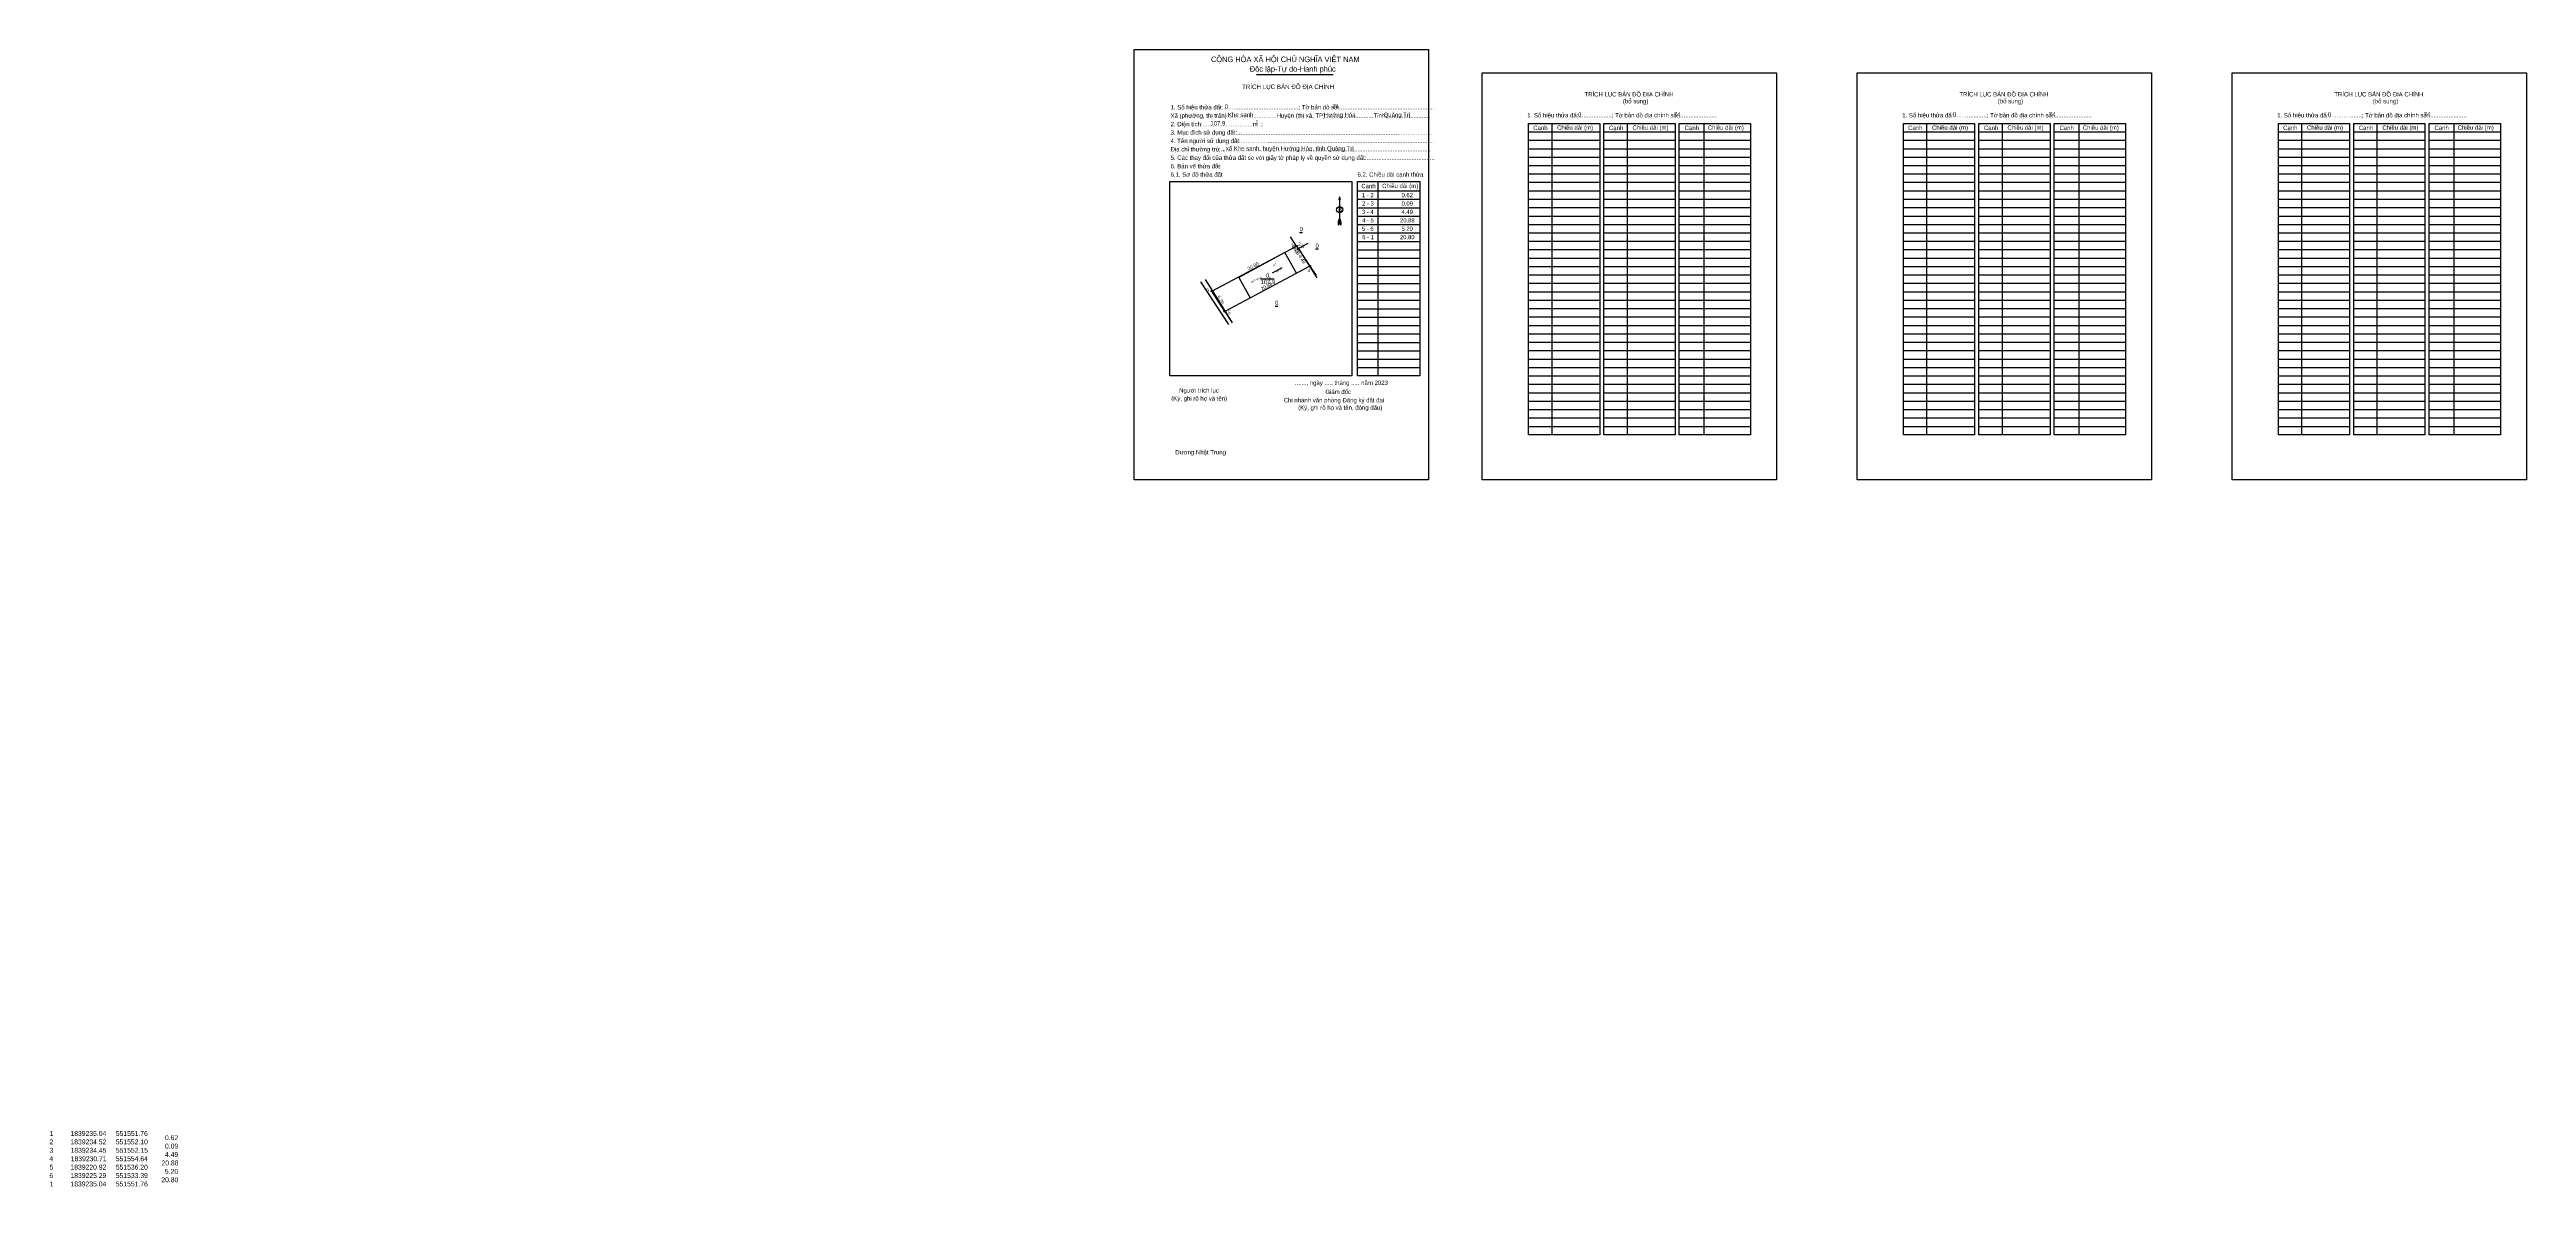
# Model space of a CAD drawing. Extents: x 551282 to 551818, y 1839031 to 1839278.
import ezdxf

# ---------------------------------------------------------------- set-up
doc = ezdxf.new("R2010")
doc.units = 0
for name, color, linetype in [('Level 1', 7, 'Continuous'), ('Level 10', 7, 'Continuous'), ('Level 11', 7, 'Continuous'), ('Level 13', 7, 'Continuous'), ('Level 14', 7, 'Continuous'), ('Level 16', 7, 'Continuous'), ('Level 2', 7, 'Continuous'), ('Level 22', 7, 'Continuous'), ('Level 23', 7, 'Continuous'), ('Level 27', 7, 'Continuous'), ('Level 36', 7, 'Continuous'), ('Level 49', 7, 'Continuous'), ('Level 52', 7, 'Continuous'), ('Level 53', 7, 'Continuous'), ('Level 6', 7, 'Continuous'), ('Level 63', 7, 'Continuous'), ('Level 9', 7, 'Continuous')]:
    doc.layers.add(name, color=color, linetype=linetype)

msp = doc.modelspace()

# ---------------------------------------------------------------- linework, layer by layer
at = {"layer": 'Level 1'}
for p, q in [((551516.65, 1839277.6), (551516.65, 1839277.6)), ((551591.93, 1839272.52), (551591.93, 1839272.52)), ((551606.94, 1839261.6), (551606.94, 1839194.21)), ((551623.24, 1839261.6), (551623.24, 1839194.21)), ((551639.85, 1839261.6), (551639.85, 1839194.21)), ((551688.04, 1839261.6), (551688.04, 1839194.21)), ((551704.34, 1839261.6), (551704.34, 1839194.21)), ((551720.95, 1839261.6), (551720.95, 1839194.21)), ((551769.14, 1839261.6), (551769.14, 1839194.21)), ((551785.45, 1839261.6), (551785.45, 1839194.21)), ((551802.06, 1839261.6), (551802.06, 1839194.21)), ((551601.93, 1839259.78), (551617.32, 1839259.78)), ((551601.93, 1839257.96), (551617.32, 1839257.96)), ((551601.93, 1839256.13), (551617.32, 1839256.13)), ((551618.23, 1839259.78), (551633.63, 1839259.78)), ((551618.23, 1839257.96), (551633.63, 1839257.96)), ((551618.23, 1839256.13), (551633.63, 1839256.13)), ((551634.54, 1839259.78), (551649.93, 1839259.78)), ((551634.54, 1839257.96), (551649.93, 1839257.96)), ((551634.54, 1839256.13), (551649.93, 1839256.13)), ((551683.03, 1839259.78), (551698.42, 1839259.78)), ((551683.03, 1839257.96), (551698.42, 1839257.96)), ((551683.03, 1839256.13), (551698.42, 1839256.13)), ((551699.34, 1839259.78), (551714.73, 1839259.78)), ((551699.34, 1839257.96), (551714.73, 1839257.96)), ((551699.34, 1839256.13), (551714.73, 1839256.13)), ((551715.64, 1839259.78), (551731.03, 1839259.78)), ((551715.64, 1839257.96), (551731.03, 1839257.96)), ((551715.64, 1839256.13), (551731.03, 1839256.13)), ((551764.13, 1839259.78), (551779.52, 1839259.78)), ((551764.13, 1839257.96), (551779.52, 1839257.96)), ((551764.13, 1839256.13), (551779.52, 1839256.13)), ((551780.44, 1839259.78), (551795.83, 1839259.78)), ((551780.44, 1839257.96), (551795.83, 1839257.96)), ((551780.44, 1839256.13), (551795.83, 1839256.13)), ((551796.74, 1839259.78), (551812.13, 1839259.78)), ((551796.74, 1839257.96), (551812.13, 1839257.96)), ((551796.74, 1839256.13), (551812.13, 1839256.13)), ((551601.93, 1839254.31), (551617.32, 1839254.31)), ((551601.93, 1839252.49), (551617.32, 1839252.49)), ((551601.93, 1839250.67), (551617.32, 1839250.67)), ((551618.23, 1839254.31), (551633.63, 1839254.31)), ((551618.23, 1839252.49), (551633.63, 1839252.49)), ((551618.23, 1839250.67), (551633.63, 1839250.67)), ((551634.54, 1839254.31), (551649.93, 1839254.31)), ((551634.54, 1839252.49), (551649.93, 1839252.49)), ((551634.54, 1839250.67), (551649.93, 1839250.67)), ((551683.03, 1839254.31), (551698.42, 1839254.31)), ((551683.03, 1839252.49), (551698.42, 1839252.49)), ((551683.03, 1839250.67), (551698.42, 1839250.67)), ((551699.34, 1839254.31), (551714.73, 1839254.31)), ((551699.34, 1839252.49), (551714.73, 1839252.49)), ((551699.34, 1839250.67), (551714.73, 1839250.67)), ((551715.64, 1839254.31), (551731.03, 1839254.31)), ((551715.64, 1839252.49), (551731.03, 1839252.49)), ((551715.64, 1839250.67), (551731.03, 1839250.67)), ((551764.13, 1839254.31), (551779.52, 1839254.31)), ((551764.13, 1839252.49), (551779.52, 1839252.49)), ((551764.13, 1839250.67), (551779.52, 1839250.67)), ((551780.44, 1839254.31), (551795.83, 1839254.31)), ((551780.44, 1839252.49), (551795.83, 1839252.49)), ((551780.44, 1839250.67), (551795.83, 1839250.67)), ((551796.74, 1839254.31), (551812.13, 1839254.31)), ((551796.74, 1839252.49), (551812.13, 1839252.49)), ((551796.74, 1839250.67), (551812.13, 1839250.67)), ((551524.31, 1839249.03), (551524.31, 1839249.03)), ((551561.06, 1839245.68), (551561.06, 1839240.17)), ((551564.93, 1839247), (551578.44, 1839247)), ((551564.93, 1839245.18), (551578.44, 1839245.18)), ((551569.3, 1839249.03), (551569.3, 1839206.93)), ((551601.93, 1839248.85), (551617.32, 1839248.85)), ((551601.93, 1839247.03), (551617.32, 1839247.03)), ((551601.93, 1839245.21), (551617.32, 1839245.21)), ((551618.23, 1839248.85), (551633.63, 1839248.85)), ((551618.23, 1839247.03), (551633.63, 1839247.03)), ((551618.23, 1839245.21), (551633.63, 1839245.21)), ((551634.54, 1839248.85), (551649.93, 1839248.85)), ((551634.54, 1839247.03), (551649.93, 1839247.03)), ((551634.54, 1839245.21), (551649.93, 1839245.21)), ((551683.03, 1839248.85), (551698.42, 1839248.85)), ((551683.03, 1839247.03), (551698.42, 1839247.03)), ((551683.03, 1839245.21), (551698.42, 1839245.21)), ((551699.34, 1839248.85), (551714.73, 1839248.85)), ((551699.34, 1839247.03), (551714.73, 1839247.03)), ((551699.34, 1839245.21), (551714.73, 1839245.21)), ((551715.64, 1839248.85), (551731.03, 1839248.85)), ((551715.64, 1839247.03), (551731.03, 1839247.03)), ((551715.64, 1839245.21), (551731.03, 1839245.21)), ((551764.13, 1839248.85), (551779.52, 1839248.85)), ((551764.13, 1839247.03), (551779.52, 1839247.03)), ((551764.13, 1839245.21), (551779.52, 1839245.21)), ((551780.44, 1839248.85), (551795.83, 1839248.85)), ((551780.44, 1839247.03), (551795.83, 1839247.03)), ((551780.44, 1839245.21), (551795.83, 1839245.21)), ((551796.74, 1839248.85), (551812.13, 1839248.85)), ((551796.74, 1839247.03), (551812.13, 1839247.03)), ((551796.74, 1839245.21), (551812.13, 1839245.21)), ((551560.82, 1839239.6), (551560.83, 1839240.52)), ((551561.06, 1839240.17), (551560.82, 1839239.6)), ((551561.06, 1839241.08), (551560.83, 1839240.52)), ((551561.06, 1839241.08), (551561.29, 1839240.52)), ((551561.06, 1839241), (551561.29, 1839240.43)), ((551561.06, 1839240.92), (551561.29, 1839240.35)), ((551561.06, 1839240.84), (551561.3, 1839240.27)), ((551561.06, 1839240.76), (551561.3, 1839240.19)), ((551561.06, 1839240.68), (551561.3, 1839240.11)), ((551561.06, 1839240.6), (551561.3, 1839240.03)), ((551561.06, 1839240.52), (551561.3, 1839239.94)), ((551561.06, 1839240.44), (551561.3, 1839239.86)), ((551561.06, 1839240.36), (551561.3, 1839239.78)), ((551561.06, 1839240.28), (551561.3, 1839239.7)), ((551561.06, 1839240.17), (551561.3, 1839239.6)), ((551561.3, 1839239.6), (551561.29, 1839240.52)), ((551564.93, 1839243.36), (551578.44, 1839243.36)), ((551564.93, 1839241.53), (551578.44, 1839241.53)), ((551564.93, 1839239.71), (551578.44, 1839239.71)), ((551601.93, 1839243.38), (551617.32, 1839243.38)), ((551601.93, 1839241.56), (551617.32, 1839241.56)), ((551601.93, 1839239.74), (551617.32, 1839239.74)), ((551618.23, 1839243.38), (551633.63, 1839243.38)), ((551618.23, 1839241.56), (551633.63, 1839241.56)), ((551618.23, 1839239.74), (551633.63, 1839239.74)), ((551634.54, 1839243.38), (551649.93, 1839243.38)), ((551634.54, 1839241.56), (551649.93, 1839241.56)), ((551634.54, 1839239.74), (551649.93, 1839239.74)), ((551683.03, 1839243.38), (551698.42, 1839243.38)), ((551683.03, 1839241.56), (551698.42, 1839241.56)), ((551683.03, 1839239.74), (551698.42, 1839239.74)), ((551699.34, 1839243.38), (551714.73, 1839243.38)), ((551699.34, 1839241.56), (551714.73, 1839241.56)), ((551699.34, 1839239.74), (551714.73, 1839239.74)), ((551715.64, 1839243.38), (551731.03, 1839243.38)), ((551715.64, 1839241.56), (551731.03, 1839241.56)), ((551715.64, 1839239.74), (551731.03, 1839239.74)), ((551764.13, 1839243.38), (551779.52, 1839243.38)), ((551764.13, 1839241.56), (551779.52, 1839241.56)), ((551764.13, 1839239.74), (551779.52, 1839239.74)), ((551780.44, 1839243.38), (551795.83, 1839243.38)), ((551780.44, 1839241.56), (551795.83, 1839241.56)), ((551780.44, 1839239.74), (551795.83, 1839239.74)), ((551796.74, 1839243.38), (551812.13, 1839243.38)), ((551796.74, 1839241.56), (551812.13, 1839241.56)), ((551796.74, 1839239.74), (551812.13, 1839239.74)), ((551564.93, 1839237.89), (551578.44, 1839237.89)), ((551564.93, 1839236.07), (551578.44, 1839236.07)), ((551564.93, 1839234.25), (551578.44, 1839234.25)), ((551601.93, 1839237.92), (551617.32, 1839237.92)), ((551601.93, 1839236.1), (551617.32, 1839236.1)), ((551601.93, 1839234.28), (551617.32, 1839234.28)), ((551618.23, 1839237.92), (551633.63, 1839237.92)), ((551618.23, 1839236.1), (551633.63, 1839236.1)), ((551618.23, 1839234.28), (551633.63, 1839234.28)), ((551634.54, 1839237.92), (551649.93, 1839237.92)), ((551634.54, 1839236.1), (551649.93, 1839236.1)), ((551634.54, 1839234.28), (551649.93, 1839234.28)), ((551683.03, 1839237.92), (551698.42, 1839237.92)), ((551683.03, 1839236.1), (551698.42, 1839236.1)), ((551683.03, 1839234.28), (551698.42, 1839234.28)), ((551699.34, 1839237.92), (551714.73, 1839237.92)), ((551699.34, 1839236.1), (551714.73, 1839236.1)), ((551699.34, 1839234.28), (551714.73, 1839234.28)), ((551715.64, 1839237.92), (551731.03, 1839237.92)), ((551715.64, 1839236.1), (551731.03, 1839236.1)), ((551715.64, 1839234.28), (551731.03, 1839234.28)), ((551764.13, 1839237.92), (551779.52, 1839237.92)), ((551764.13, 1839236.1), (551779.52, 1839236.1)), ((551764.13, 1839234.28), (551779.52, 1839234.28)), ((551780.44, 1839237.92), (551795.83, 1839237.92)), ((551780.44, 1839236.1), (551795.83, 1839236.1)), ((551780.44, 1839234.28), (551795.83, 1839234.28)), ((551796.74, 1839237.92), (551812.13, 1839237.92)), ((551796.74, 1839236.1), (551812.13, 1839236.1)), ((551796.74, 1839234.28), (551812.13, 1839234.28)), ((551564.93, 1839232.43), (551578.44, 1839232.43)), ((551564.93, 1839230.61), (551578.44, 1839230.61)), ((551564.93, 1839228.78), (551578.44, 1839228.78)), ((551601.93, 1839232.46), (551617.32, 1839232.46)), ((551601.93, 1839230.63), (551617.32, 1839230.63)), ((551601.93, 1839228.81), (551617.32, 1839228.81)), ((551618.23, 1839232.46), (551633.63, 1839232.46)), ((551618.23, 1839230.63), (551633.63, 1839230.63)), ((551618.23, 1839228.81), (551633.63, 1839228.81)), ((551634.54, 1839232.46), (551649.93, 1839232.46)), ((551634.54, 1839230.63), (551649.93, 1839230.63)), ((551634.54, 1839228.81), (551649.93, 1839228.81)), ((551683.03, 1839232.46), (551698.42, 1839232.46)), ((551683.03, 1839230.63), (551698.42, 1839230.63)), ((551683.03, 1839228.81), (551698.42, 1839228.81)), ((551699.34, 1839232.46), (551714.73, 1839232.46)), ((551699.34, 1839230.63), (551714.73, 1839230.63)), ((551699.34, 1839228.81), (551714.73, 1839228.81)), ((551715.64, 1839232.46), (551731.03, 1839232.46)), ((551715.64, 1839230.63), (551731.03, 1839230.63)), ((551715.64, 1839228.81), (551731.03, 1839228.81)), ((551764.13, 1839232.46), (551779.52, 1839232.46)), ((551764.13, 1839230.63), (551779.52, 1839230.63)), ((551764.13, 1839228.81), (551779.52, 1839228.81)), ((551780.44, 1839232.46), (551795.83, 1839232.46)), ((551780.44, 1839230.63), (551795.83, 1839230.63)), ((551780.44, 1839228.81), (551795.83, 1839228.81)), ((551796.74, 1839232.46), (551812.13, 1839232.46)), ((551796.74, 1839230.63), (551812.13, 1839230.63)), ((551796.74, 1839228.81), (551812.13, 1839228.81)), ((551564.93, 1839226.96), (551578.44, 1839226.96)), ((551564.93, 1839225.14), (551578.44, 1839225.14)), ((551564.93, 1839223.32), (551578.44, 1839223.32)), ((551601.93, 1839226.99), (551617.32, 1839226.99)), ((551601.93, 1839225.17), (551617.32, 1839225.17)), ((551601.93, 1839223.35), (551617.32, 1839223.35)), ((551618.23, 1839226.99), (551633.63, 1839226.99)), ((551618.23, 1839225.17), (551633.63, 1839225.17)), ((551618.23, 1839223.35), (551633.63, 1839223.35)), ((551634.54, 1839226.99), (551649.93, 1839226.99)), ((551634.54, 1839225.17), (551649.93, 1839225.17)), ((551634.54, 1839223.35), (551649.93, 1839223.35)), ((551683.03, 1839226.99), (551698.42, 1839226.99)), ((551683.03, 1839225.17), (551698.42, 1839225.17)), ((551683.03, 1839223.35), (551698.42, 1839223.35)), ((551699.34, 1839226.99), (551714.73, 1839226.99)), ((551699.34, 1839225.17), (551714.73, 1839225.17)), ((551699.34, 1839223.35), (551714.73, 1839223.35)), ((551715.64, 1839226.99), (551731.03, 1839226.99)), ((551715.64, 1839225.17), (551731.03, 1839225.17)), ((551715.64, 1839223.35), (551731.03, 1839223.35)), ((551764.13, 1839226.99), (551779.52, 1839226.99)), ((551764.13, 1839225.17), (551779.52, 1839225.17)), ((551764.13, 1839223.35), (551779.52, 1839223.35)), ((551780.44, 1839226.99), (551795.83, 1839226.99)), ((551780.44, 1839225.17), (551795.83, 1839225.17)), ((551780.44, 1839223.35), (551795.83, 1839223.35)), ((551796.74, 1839226.99), (551812.13, 1839226.99)), ((551796.74, 1839225.17), (551812.13, 1839225.17)), ((551796.74, 1839223.35), (551812.13, 1839223.35)), ((551564.93, 1839221.5), (551578.44, 1839221.5)), ((551564.93, 1839219.68), (551578.44, 1839219.68)), ((551564.93, 1839217.86), (551578.44, 1839217.86)), ((551601.93, 1839221.53), (551617.32, 1839221.53)), ((551601.93, 1839219.71), (551617.32, 1839219.71)), ((551601.93, 1839217.88), (551617.32, 1839217.88)), ((551618.23, 1839221.53), (551633.63, 1839221.53)), ((551618.23, 1839219.71), (551633.63, 1839219.71)), ((551618.23, 1839217.88), (551633.63, 1839217.88)), ((551634.54, 1839221.53), (551649.93, 1839221.53)), ((551634.54, 1839219.71), (551649.93, 1839219.71)), ((551634.54, 1839217.88), (551649.93, 1839217.88)), ((551683.03, 1839221.53), (551698.42, 1839221.53)), ((551683.03, 1839219.71), (551698.42, 1839219.71)), ((551683.03, 1839217.88), (551698.42, 1839217.88)), ((551699.34, 1839221.53), (551714.73, 1839221.53)), ((551699.34, 1839219.71), (551714.73, 1839219.71)), ((551699.34, 1839217.88), (551714.73, 1839217.88)), ((551715.64, 1839221.53), (551731.03, 1839221.53)), ((551715.64, 1839219.71), (551731.03, 1839219.71)), ((551715.64, 1839217.88), (551731.03, 1839217.88)), ((551764.13, 1839221.53), (551779.52, 1839221.53)), ((551764.13, 1839219.71), (551779.52, 1839219.71)), ((551764.13, 1839217.88), (551779.52, 1839217.88)), ((551780.44, 1839221.53), (551795.83, 1839221.53)), ((551780.44, 1839219.71), (551795.83, 1839219.71)), ((551780.44, 1839217.88), (551795.83, 1839217.88)), ((551796.74, 1839221.53), (551812.13, 1839221.53)), ((551796.74, 1839219.71), (551812.13, 1839219.71)), ((551796.74, 1839217.88), (551812.13, 1839217.88)), ((551564.93, 1839216.03), (551578.44, 1839216.03)), ((551564.93, 1839214.21), (551578.44, 1839214.21)), ((551564.93, 1839212.39), (551578.44, 1839212.39)), ((551601.93, 1839216.06), (551617.32, 1839216.06)), ((551601.93, 1839214.24), (551617.32, 1839214.24)), ((551601.93, 1839212.42), (551617.32, 1839212.42)), ((551618.23, 1839216.06), (551633.63, 1839216.06)), ((551618.23, 1839214.24), (551633.63, 1839214.24)), ((551618.23, 1839212.42), (551633.63, 1839212.42)), ((551634.54, 1839216.06), (551649.93, 1839216.06)), ((551634.54, 1839214.24), (551649.93, 1839214.24)), ((551634.54, 1839212.42), (551649.93, 1839212.42)), ((551683.03, 1839216.06), (551698.42, 1839216.06)), ((551683.03, 1839214.24), (551698.42, 1839214.24)), ((551683.03, 1839212.42), (551698.42, 1839212.42)), ((551699.34, 1839216.06), (551714.73, 1839216.06)), ((551699.34, 1839214.24), (551714.73, 1839214.24)), ((551699.34, 1839212.42), (551714.73, 1839212.42)), ((551715.64, 1839216.06), (551731.03, 1839216.06)), ((551715.64, 1839214.24), (551731.03, 1839214.24)), ((551715.64, 1839212.42), (551731.03, 1839212.42)), ((551764.13, 1839216.06), (551779.52, 1839216.06)), ((551764.13, 1839214.24), (551779.52, 1839214.24)), ((551764.13, 1839212.42), (551779.52, 1839212.42)), ((551780.44, 1839216.06), (551795.83, 1839216.06)), ((551780.44, 1839214.24), (551795.83, 1839214.24)), ((551780.44, 1839212.42), (551795.83, 1839212.42)), ((551796.74, 1839216.06), (551812.13, 1839216.06)), ((551796.74, 1839214.24), (551812.13, 1839214.24)), ((551796.74, 1839212.42), (551812.13, 1839212.42)), ((551564.93, 1839210.57), (551578.44, 1839210.57)), ((551564.93, 1839208.75), (551578.44, 1839208.75)), ((551601.93, 1839210.6), (551617.32, 1839210.6)), ((551601.93, 1839208.78), (551617.32, 1839208.78)), ((551618.23, 1839210.6), (551633.63, 1839210.6)), ((551618.23, 1839208.78), (551633.63, 1839208.78)), ((551634.54, 1839210.6), (551649.93, 1839210.6)), ((551634.54, 1839208.78), (551649.93, 1839208.78)), ((551683.03, 1839210.6), (551698.42, 1839210.6)), ((551683.03, 1839208.78), (551698.42, 1839208.78)), ((551699.34, 1839210.6), (551714.73, 1839210.6)), ((551699.34, 1839208.78), (551714.73, 1839208.78)), ((551715.64, 1839210.6), (551731.03, 1839210.6)), ((551715.64, 1839208.78), (551731.03, 1839208.78)), ((551764.13, 1839210.6), (551779.52, 1839210.6)), ((551764.13, 1839208.78), (551779.52, 1839208.78)), ((551780.44, 1839210.6), (551795.83, 1839210.6)), ((551780.44, 1839208.78), (551795.83, 1839208.78)), ((551796.74, 1839210.6), (551812.13, 1839210.6)), ((551796.74, 1839208.78), (551812.13, 1839208.78)), ((551563.71, 1839206.93), (551563.71, 1839206.93)), ((551601.93, 1839206.96), (551617.32, 1839206.96)), ((551601.93, 1839205.13), (551617.32, 1839205.13)), ((551601.93, 1839203.31), (551617.32, 1839203.31)), ((551618.23, 1839206.96), (551633.63, 1839206.96)), ((551618.23, 1839205.13), (551633.63, 1839205.13)), ((551618.23, 1839203.31), (551633.63, 1839203.31)), ((551634.54, 1839206.96), (551649.93, 1839206.96)), ((551634.54, 1839205.13), (551649.93, 1839205.13)), ((551634.54, 1839203.31), (551649.93, 1839203.31)), ((551683.03, 1839206.96), (551698.42, 1839206.96)), ((551683.03, 1839205.13), (551698.42, 1839205.13)), ((551683.03, 1839203.31), (551698.42, 1839203.31)), ((551699.34, 1839206.96), (551714.73, 1839206.96)), ((551699.34, 1839205.13), (551714.73, 1839205.13)), ((551699.34, 1839203.31), (551714.73, 1839203.31)), ((551715.64, 1839206.96), (551731.03, 1839206.96)), ((551715.64, 1839205.13), (551731.03, 1839205.13)), ((551715.64, 1839203.31), (551731.03, 1839203.31)), ((551764.13, 1839206.96), (551779.52, 1839206.96)), ((551764.13, 1839205.13), (551779.52, 1839205.13)), ((551764.13, 1839203.31), (551779.52, 1839203.31)), ((551780.44, 1839206.96), (551795.83, 1839206.96)), ((551780.44, 1839205.13), (551795.83, 1839205.13)), ((551780.44, 1839203.31), (551795.83, 1839203.31)), ((551796.74, 1839206.96), (551812.13, 1839206.96)), ((551796.74, 1839205.13), (551812.13, 1839205.13)), ((551796.74, 1839203.31), (551812.13, 1839203.31)), ((551601.93, 1839201.49), (551617.32, 1839201.49)), ((551601.93, 1839199.67), (551617.32, 1839199.67)), ((551601.93, 1839197.85), (551617.32, 1839197.85)), ((551618.23, 1839201.49), (551633.63, 1839201.49)), ((551618.23, 1839199.67), (551633.63, 1839199.67)), ((551618.23, 1839197.85), (551633.63, 1839197.85)), ((551634.54, 1839201.49), (551649.93, 1839201.49)), ((551634.54, 1839199.67), (551649.93, 1839199.67)), ((551634.54, 1839197.85), (551649.93, 1839197.85)), ((551683.03, 1839201.49), (551698.42, 1839201.49)), ((551683.03, 1839199.67), (551698.42, 1839199.67)), ((551683.03, 1839197.85), (551698.42, 1839197.85)), ((551699.34, 1839201.49), (551714.73, 1839201.49)), ((551699.34, 1839199.67), (551714.73, 1839199.67)), ((551699.34, 1839197.85), (551714.73, 1839197.85)), ((551715.64, 1839201.49), (551731.03, 1839201.49)), ((551715.64, 1839199.67), (551731.03, 1839199.67)), ((551715.64, 1839197.85), (551731.03, 1839197.85)), ((551764.13, 1839201.49), (551779.52, 1839201.49)), ((551764.13, 1839199.67), (551779.52, 1839199.67)), ((551764.13, 1839197.85), (551779.52, 1839197.85)), ((551780.44, 1839201.49), (551795.83, 1839201.49)), ((551780.44, 1839199.67), (551795.83, 1839199.67)), ((551780.44, 1839197.85), (551795.83, 1839197.85)), ((551796.74, 1839201.49), (551812.13, 1839201.49)), ((551796.74, 1839199.67), (551812.13, 1839199.67)), ((551796.74, 1839197.85), (551812.13, 1839197.85)), ((551601.93, 1839196.03), (551617.32, 1839196.03)), ((551618.23, 1839196.03), (551633.63, 1839196.03)), ((551634.54, 1839196.03), (551649.93, 1839196.03)), ((551683.03, 1839196.03), (551698.42, 1839196.03)), ((551699.34, 1839196.03), (551714.73, 1839196.03)), ((551715.64, 1839196.03), (551731.03, 1839196.03)), ((551764.13, 1839196.03), (551779.52, 1839196.03)), ((551780.44, 1839196.03), (551795.83, 1839196.03)), ((551796.74, 1839196.03), (551812.13, 1839196.03)), ((551580.3, 1839184.48), (551580.3, 1839184.48)), ((551655.58, 1839184.48), (551655.58, 1839184.48))]:
    msp.add_line(p, q, dxfattribs=at)
for points in [[(551601.93, 1839261.6), (551617.32, 1839261.6), (551617.32, 1839194.21), (551601.93, 1839194.21)], [(551618.23, 1839261.6), (551633.63, 1839261.6), (551633.63, 1839194.21), (551618.23, 1839194.21)], [(551634.54, 1839261.6), (551649.93, 1839261.6), (551649.93, 1839194.21), (551634.54, 1839194.21)], [(551683.03, 1839261.6), (551698.42, 1839261.6), (551698.42, 1839194.21), (551683.03, 1839194.21)], [(551699.34, 1839261.6), (551714.73, 1839261.6), (551714.73, 1839194.21), (551699.34, 1839194.21)], [(551715.64, 1839261.6), (551731.03, 1839261.6), (551731.03, 1839194.21), (551715.64, 1839194.21)], [(551764.13, 1839261.6), (551779.52, 1839261.6), (551779.52, 1839194.21), (551764.13, 1839194.21)], [(551780.44, 1839261.6), (551795.83, 1839261.6), (551795.83, 1839194.21), (551780.44, 1839194.21)], [(551796.74, 1839261.6), (551812.13, 1839261.6), (551812.13, 1839194.21), (551796.74, 1839194.21)], [(551524.31, 1839249.03), (551563.71, 1839249.03), (551563.71, 1839206.93), (551524.31, 1839206.93)], [(551564.93, 1839249.03), (551578.44, 1839249.03), (551578.44, 1839206.93), (551564.93, 1839206.93)]]:
    msp.add_lwpolyline(points, close=True, dxfattribs=at)
msp.add_lwpolyline([(551561.22, 1839245.09), (551561.06, 1839245.68), (551560.9, 1839245.09)], dxfattribs=at)
msp.add_circle((551561.06, 1839242.92), 0.672, dxfattribs=at)
at = {"layer": 'Level 10'}
msp.add_lwpolyline([(551536.2, 1839220.92), (551533.39, 1839225.29), (551551.76, 1839235.04), (551552.1, 1839234.52), (551552.15, 1839234.45), (551554.64, 1839230.71)], close=True, dxfattribs=at)
at = {"layer": 'Level 11'}
for centre in [(551551.76, 1839235.04), (551552.1, 1839234.52), (551552.15, 1839234.45), (551554.64, 1839230.71), (551533.39, 1839225.29), (551536.2, 1839220.92), (551536.2, 1839220.92)]:
    msp.add_circle(centre, 0.152, dxfattribs=at)
at = {"layer": 'Level 13'}
msp.add_line((551543.06, 1839272.21), (551559.67, 1839272.21), dxfattribs=at)
at = {"layer": 'Level 14'}
for p, q in [((551549.19, 1839233.68), (551539.24, 1839228.25)), ((551551.74, 1839229.17), (551549.19, 1839233.68)), ((551539.24, 1839228.25), (551541.73, 1839223.85))]:
    msp.add_line(p, q, dxfattribs=at)
at = {"layer": 'Level 2'}
for points in [[(551516.65, 1839277.6), (551580.3, 1839277.6), (551580.3, 1839184.48), (551516.65, 1839184.48)], [(551591.93, 1839272.52), (551655.58, 1839272.52), (551655.58, 1839184.48), (551591.93, 1839184.48)], [(551673.03, 1839272.52), (551736.68, 1839272.52), (551736.68, 1839184.48), (551673.03, 1839184.48)], [(551754.13, 1839272.52), (551817.78, 1839272.52), (551817.78, 1839184.48), (551754.13, 1839184.48)]]:
    msp.add_lwpolyline(points, close=True, dxfattribs=at)
at = {"layer": 'Level 22'}
msp.add_lwpolyline([(551530.94, 1839227.31), (551537.04, 1839218.05)], dxfattribs=at)
at = {"layer": 'Level 23'}
msp.add_line((551531.97, 1839227.85), (551533.49, 1839225.4), dxfattribs=at)
at = {"layer": 'Level 27'}
for p, q in [((551551.76, 1839235.04), (551550.41, 1839237.06)), ((551552.1, 1839234.52), (551554.23, 1839235.69)), ((551554.64, 1839230.71), (551555.98, 1839228.69)), ((551536.2, 1839220.92), (551537.51, 1839218.88))]:
    msp.add_line(p, q, dxfattribs=at)
at = {"layer": 'Level 49'}
msp.add_line((551533.49, 1839225.4), (551537.79, 1839218.45), dxfattribs=at)
msp.add_lwpolyline([(551551.65, 1839235.02), (551552.24, 1839234.37), (551556.12, 1839228.18)], dxfattribs=at)
at = {"layer": 'Level 63'}
msp.add_line((551546.53, 1839229.25), (551548.66, 1839230.44), dxfattribs=at)
at = {"layer": 'Level 9'}
for p, q in [((551552.41, 1839238.02), (551553.04, 1839238.02)), ((551555.86, 1839234.43), (551556.49, 1839234.43)), ((551543.97, 1839227.98), (551546.94, 1839227.98)), ((551547.1, 1839222.06), (551547.73, 1839222.06))]:
    msp.add_line(p, q, dxfattribs=at)

# ---------------------------------------------------------------- texts
at = {"layer": 'Level 1'}
for s, height, p in [('TRÍCH LỤC BẢN ĐỒ ĐỊA CHÍNH', 0.9715, (551539.96, 1839269.05)), ('TRÍCH LỤC BẢN ĐỒ ĐỊA CHÍNH', 0.9411, (551614.02, 1839267.43)), ('(bổ sung)', 0.941, (551622.34, 1839265.95)), ('TRÍCH LỤC BẢN ĐỒ ĐỊA CHÍNH', 0.9411, (551695.12, 1839267.43)), ('(bổ sung)', 0.941, (551703.44, 1839265.95)), ('TRÍCH LỤC BẢN ĐỒ ĐỊA CHÍNH', 0.9411, (551776.22, 1839267.43)), ('(bổ sung)', 0.941, (551784.54, 1839265.95)), ('Xã (phường, thị trấn):.............................Huyện (thị xã, TP):............................Tỉnh:..........................', 0.94107, (551524.5, 1839262.81)), ('2. Diện tích:..............................m  ;', 0.9411, (551524.5, 1839260.99)), ('1. Số hiệu thửa đất:.............................................; Tờ bản đồ số:.........................................................', 0.94107, (551524.5, 1839264.63)), ('2', 0.607, (551542.92, 1839261.63)), ('1. Số hiệu thửa đấ:....................; Tờ bản đồ địa chính số:.......................', 0.9411, (551601.66, 1839262.9)), ('Cạnh', 0.941, (551602.94, 1839260.17)), ('Chiều dài (m)', 0.9411, (551608.1, 1839260.22)), ('Cạnh', 0.941, (551619.32, 1839260.17)), ('Chiều dài (m)', 0.9411, (551624.41, 1839260.22)), ('Cạnh', 0.941, (551635.68, 1839260.17)), ('Chiều dài (m)', 0.9411, (551640.71, 1839260.22)), ('1. Số hiệu thửa đấ:....................; Tờ bản đồ địa chính số:.......................', 0.9411, (551682.76, 1839262.9)), ('Cạnh', 0.941, (551684.04, 1839260.17)), ('Chiều dài (m)', 0.9411, (551689.2, 1839260.22)), ('Cạnh', 0.941, (551700.42, 1839260.17)), ('Chiều dài (m)', 0.9411, (551705.51, 1839260.22)), ('Cạnh', 0.941, (551716.78, 1839260.17)), ('Chiều dài (m)', 0.9411, (551721.81, 1839260.22)), ('1. Số hiệu thửa đấ:....................; Tờ bản đồ địa chính số:.......................', 0.9411, (551763.87, 1839262.9)), ('Cạnh', 0.941, (551765.14, 1839260.17)), ('Chiều dài (m)', 0.9411, (551770.3, 1839260.22)), ('Cạnh', 0.941, (551781.52, 1839260.17)), ('Chiều dài (m)', 0.9411, (551786.61, 1839260.22)), ('Cạnh', 0.941, (551797.88, 1839260.17)), ('Chiều dài (m)', 0.9411, (551802.91, 1839260.22)), ('Địa chỉ thường trú:..............................................................................................................................', 0.94107, (551524.5, 1839255.53)), ('4. Tên người sử dụng đất:....................................................................................................................', 0.94107, (551524.5, 1839257.35)), ('3. Mục đích sử dụng đất:.....................................................................................................................', 0.94107, (551524.5, 1839259.17)), ('5. Các thay đổi của thửa đất so với giấy tờ pháp lý về quyền sử dụng đất:.........................................', 0.94107, (551524.5, 1839253.71)), ('6. Bản vẽ thửa đất:', 0.9411, (551524.5, 1839251.88)), ('6.1. Sơ đồ thửa đất', 0.9411, (551524.5, 1839250.06)), ('6.2. Chiều dài cạnh thửa', 0.9411, (551564.93, 1839250.07)), ('Cạnh', 0.941, (551565.75, 1839247.58)), ('Chiều dài (m)', 0.9411, (551570.27, 1839247.61)), ('B', 0.911, (551560.72, 1839242.48)), ('(Ký, ghi rõ họ và tên)', 0.9411, (551524.66, 1839201.62)), ('Người trích lục', 0.9411, (551526.35, 1839203.35)), ('Chi nhánh văn phòng Đăng ký đất đai', 0.9411, (551548.97, 1839201.22)), ('......., ngày ..... tháng ..... năm 2023', 0.9411, (551551.36, 1839204.99)), ('Giám đốc', 0.941, (551557.97, 1839203.04)), ('(Ký, ghi rõ họ và tên, đóng dấu)', 0.9411, (551552.1, 1839199.61)), ('Dương Nhật Trung', 0.9411, (551525.52, 1839189.96))]:
    msp.add_text(s, height=height, dxfattribs=at).set_placement(p)
for s, p in [('ODT+CLN', (551542.05, 1839227.01)), ('647', (551546.73, 1839230.62)), ('107.9', (551547.36, 1839229.25))]:
    msp.add_text(s, height=0.379, rotation=29.2219, dxfattribs=at).set_placement(p)
at = {"layer": 'Level 13'}
for s, height, p in [('CỘNG HÒA XÃ HỘI CHỦ NGHĨA VIỆT NAM', 1.2021, (551533.24, 1839274.87)), ('Độc lập-Tự do-Hạnh phúc', 1.2021, (551541.63, 1839272.79)), ('0', 0.911, (551545.14, 1839228.22)), ('.', 0.911, (551543.55, 1839227.52)), ('107.9', 0.911, (551543.97, 1839226.83))]:
    msp.add_text(s, height=height, dxfattribs=at).set_placement(p)
at = {"layer": 'Level 16'}
msp.add_text('g', height=0.607, dxfattribs=at).set_placement((551545.72, 1839227.82))
at = {"layer": 'Level 36'}
for p in [(551552.41, 1839238.27), (551555.86, 1839234.67), (551547.1, 1839222.3)]:
    msp.add_text('0', height=0.911, dxfattribs=at).set_placement(p)
at = {"layer": 'Level 49'}
for s, rotation, p in [('0.62', 303.4654, (551550.62, 1839235.06)), ('0.09', 303.4653, (551550.81, 1839234.77)), ('20.80', 27.9445, (551541.39, 1839229.75)), ('4.49', 303.625, (551552.08, 1839232.86)), ('5.20', 302.7293, (551534.43, 1839224.01)), ('20.88', 27.9623, (551544.25, 1839225.4))]:
    msp.add_text(s, height=0.759, rotation=rotation, dxfattribs=at).set_placement(p)
at = {"layer": 'Level 52'}
for s, p in [('1 - 2', (551565.91, 1839245.63)), ('2 - 3', (551565.94, 1839243.81)), ('0.62', (551574.47, 1839245.63)), ('0.09', (551574.47, 1839243.81)), ('3 - 4', (551565.9, 1839241.99)), ('4 - 5', (551565.93, 1839240.17)), ('5 - 6', (551565.91, 1839238.35)), ('20.88', (551574.14, 1839240.17)), ('4.49', (551574.47, 1839241.99)), ('5.20', (551574.46, 1839238.35)), ('6 - 1', (551565.96, 1839236.53)), ('20.80', (551574.12, 1839236.53))]:
    msp.add_text(s, height=0.911, dxfattribs=at).set_placement(p)
at = {"layer": 'Level 53'}
for s, height, p in [('2', 1.06, (551281.99, 1839040.62)), ('1', 1.06, (551282.05, 1839042.44)), ('1839235.04', 1.062, (551286.54, 1839042.44)), ('1839234.52', 1.062, (551286.55, 1839040.62)), ('551551.76', 1.062, (551296.35, 1839042.44)), ('551552.10', 1.062, (551296.35, 1839040.62)), ('0.62', 1.062, (551306.99, 1839041.53)), ('4', 1.06, (551281.98, 1839036.97)), ('5', 1.06, (551282.01, 1839035.15)), ('3', 1.06, (551282.02, 1839038.8)), ('1839220.92', 1.062, (551286.55, 1839035.15)), ('1839234.45', 1.062, (551286.57, 1839038.8)), ('1839230.71', 1.062, (551286.61, 1839036.97)), ('551554.64', 1.062, (551296.35, 1839036.97)), ('551536.20', 1.062, (551296.35, 1839035.15)), ('551552.15', 1.062, (551296.37, 1839038.8)), ('20.88', 1.062, (551306.23, 1839036.06)), ('4.49', 1.062, (551306.99, 1839037.89)), ('0.09', 1.062, (551306.99, 1839039.71)), ('6', 1.06, (551281.99, 1839033.33)), ('1', 1.06, (551282.05, 1839031.51)), ('1839235.04', 1.062, (551286.54, 1839031.51)), ('1839225.29', 1.062, (551286.55, 1839033.33)), ('551551.76', 1.062, (551296.35, 1839031.51)), ('551533.39', 1.062, (551296.35, 1839033.33)), ('20.80', 1.062, (551306.2, 1839032.42)), ('5.20', 1.062, (551306.98, 1839034.24))]:
    msp.add_text(s, height=height, dxfattribs=at).set_placement(p)
at = {"layer": 'Level 6'}
for s, height, p in [('107.9', 0.941, (551533.1, 1839261.16)), ('0', 0.941, (551536.2, 1839264.8)), ('Khe sanh', 0.941, (551536.92, 1839262.99)), ('Hướng Hóa', 0.941, (551557.67, 1839262.98)), ('74', 0.941, (551559.46, 1839264.81)), ('Quảng Trị', 0.941, (551570.57, 1839262.99)), ('0', 0.941, (551612.61, 1839263.06)), ('74', 0.941, (551633.37, 1839263.07)), ('0', 0.941, (551693.71, 1839263.06)), ('74', 0.941, (551714.47, 1839263.07)), ('0', 0.941, (551774.81, 1839263.06)), ('74', 0.941, (551795.57, 1839263.07)), (', xã Khe sanh, huyện Hướng Hóa, tỉnh Quảng Trị', 0.9411, (551535.73, 1839255.7)), ('.', 0.941, (551539.36, 1839259.33))]:
    msp.add_text(s, height=height, dxfattribs=at).set_placement(p)
at = {"layer": 'Level 9'}
for s, p in [('1', (551550.61, 1839234.9)), ('2', (551552.08, 1839235.09)), ('3', (551552.73, 1839234.61)), ('4', (551554.14, 1839229.39)), ('6', (551532.19, 1839225.16)), ('5', (551536.9, 1839220.29))]:
    msp.add_text(s, height=0.759, dxfattribs=at).set_placement(p)

doc.saveas('drawing.dxf')
